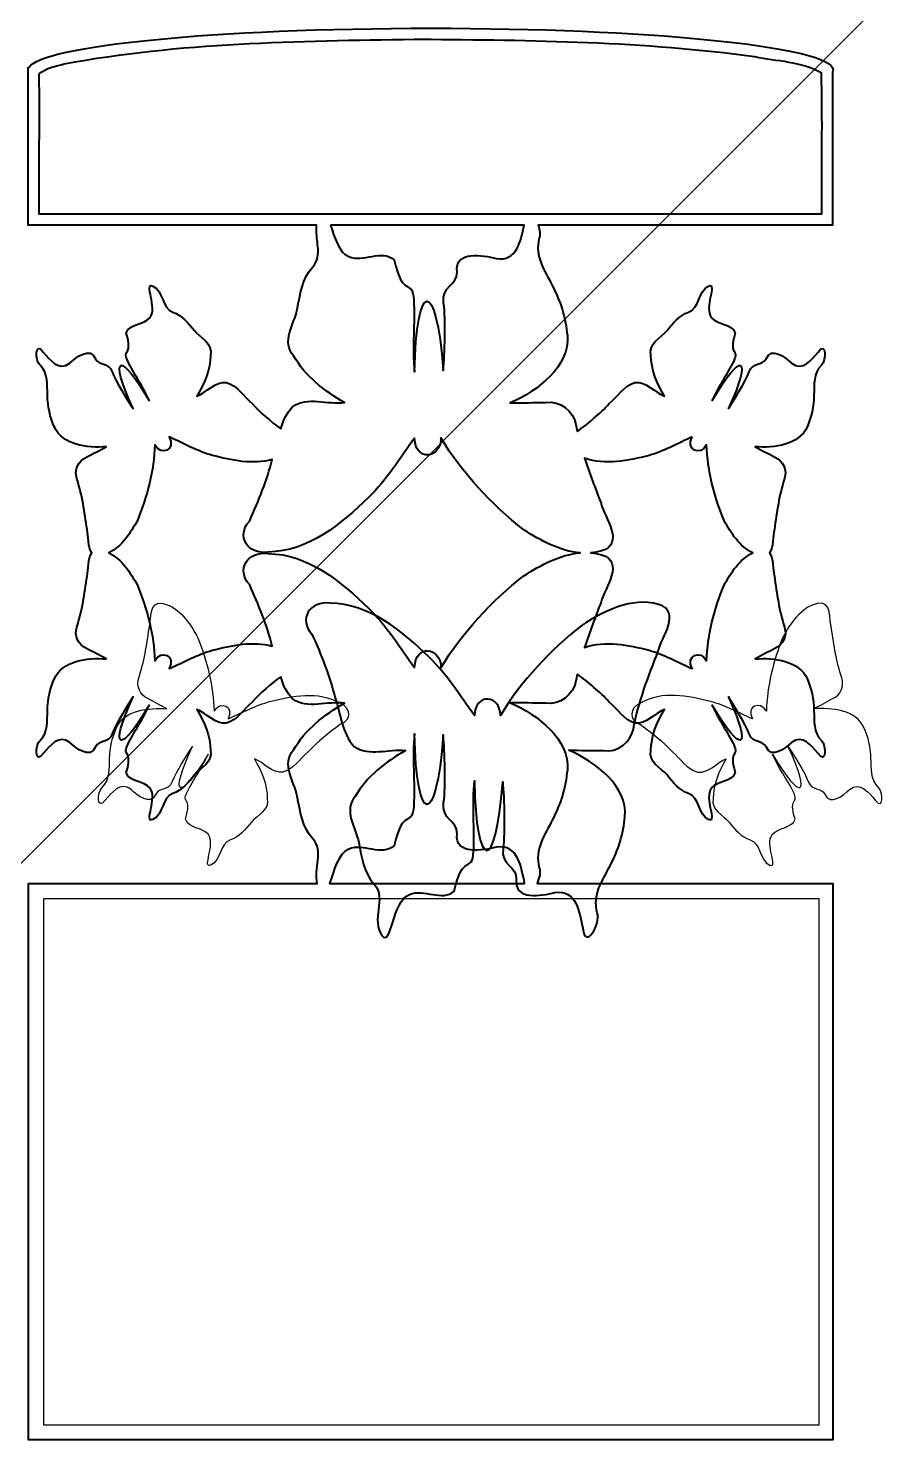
# Model space of a CAD drawing. Header units: centimetres. Extents: x -21456 to 9, y -21474 to 14.
# Drawn here: x -7.75 to 8.72, y -13.59 to 13.59 of the extents above; entities that cross this region are included whole.
import ezdxf

# ---------------------------------------------------------------- set-up
doc = ezdxf.new("R2010")
doc.units = ezdxf.units.CM
doc.header["$MEASUREMENT"] = 0
doc.layers.add('Layer 1', color=7, linetype='Continuous')

msp = doc.modelspace()

# ---------------------------------------------------------------- linework, layer by layer
at = {"layer": 'Layer 1', "color": 125, "lineweight": 25}
msp.add_open_spline([(-8.71175, 14.13857), (-8.71175, 14.13857), (8.72178, 14.13857), (8.72178, 14.13857), (8.72178, 14.13857), (-21456.1726, -21473.70207), (-21456.1726, -21473.70207), (-21456.1726, -21473.70207), (-21456.1726, -21473.70207), (-21456.1726, -21473.70207), (-21456.1726, -21473.70207), (-21456.1726, -21473.70207), (-21456.1726, -21473.70207), (-21456.1726, -21473.70207), (-21456.1726, -21473.70207), (-21456.1726, -21473.70207), (-21456.1726, -21473.70207), (-21456.1726, -21473.70207), (-21456.1726, -21473.70207), (-21456.1726, -21473.70207), (-21456.1726, -21473.70207), (-21456.1726, -21473.70207), (-21456.1726, -21473.70207), (-21456.1726, -21473.70207), (-21456.1726, -21473.70207), (-21456.1726, -21473.70207), (8.72178, -14.17799), (8.72178, -14.17799), (8.72178, -14.17799), (-21456.1726, -21473.70207), (-21456.1726, -21473.70207), (-21456.1726, -21473.70207), (-21456.1726, -21473.70207), (-21456.1726, -21473.70207), (-21456.1726, -21473.70207), (-21456.1726, -21473.70207), (-21456.1726, -21473.70207), (-21456.1726, -21473.70207), (-21456.1726, -21473.70207), (-21456.1726, -21473.70207), (-21456.1726, -21473.70207), (-21456.1726, -21473.70207), (-21456.1726, -21473.70207), (-21456.1726, -21473.70207), (-21456.1726, -21473.70207), (-21456.1726, -21473.70207), (-21456.1726, -21473.70207), (-21456.1726, -21473.70207), (-21456.1726, -21473.70207), (-21456.1726, -21473.70207), (-8.71175, -14.17799), (-8.71175, -14.17799), (-8.71175, -14.17799), (-21456.1726, -21473.70207), (-21456.1726, -21473.70207), (-21456.1726, -21473.70207), (-21456.1726, -21473.70207), (-21456.1726, -21473.70207), (-21456.1726, -21473.70207), (-21456.1726, -21473.70207), (-21456.1726, -21473.70207), (-21456.1726, -21473.70207), (-21456.1726, -21473.70207), (-21456.1726, -21473.70207), (-21456.1726, -21473.70207), (-21456.1726, -21473.70207), (-21456.1726, -21473.70207), (-21456.1726, -21473.70207), (-21456.1726, -21473.70207), (-21456.1726, -21473.70207), (-21456.1726, -21473.70207), (-21456.1726, -21473.70207), (-21456.1726, -21473.70207), (-21456.1726, -21473.70207), (-8.71175, 14.13857), (-8.71175, 14.13857), (-8.71175, 14.13857), (-21456.1726, -21473.70207), (-21456.1726, -21473.70207), (-21456.1726, -21473.70207), (-21456.1726, -21473.70207), (-21456.1726, -21473.70207), (-21456.1726, -21473.70207), (-21456.1726, -21473.70207), (-21456.1726, -21473.70207), (-21456.1726, -21473.70207), (-21456.1726, -21473.70207), (-21456.1726, -21473.70207), (-21456.1726, -21473.70207), (-21456.1726, -21473.70207), (-21456.1726, -21473.70207), (-21456.1726, -21473.70207), (-21456.1726, -21473.70207), (-21456.1726, -21473.70207), (-21456.1726, -21473.70207), (-21456.1726, -21473.70207), (-21456.1726, -21473.70207), (-8.71175, 14.13857), (-8.71175, 14.13857)], degree=3, knots=[0, 0, 0, 0, 0.04, 0.04, 0.04, 0.04, 0.08, 0.08, 0.08, 0.08, 0.12, 0.12, 0.12, 0.12, 0.16, 0.16, 0.16, 0.16, 0.2, 0.2, 0.2, 0.2, 0.24, 0.24, 0.24, 0.24, 0.28, 0.28, 0.28, 0.28, 0.32, 0.32, 0.32, 0.32, 0.36, 0.36, 0.36, 0.36, 0.4, 0.4, 0.4, 0.4, 0.44, 0.44, 0.44, 0.44, 0.48, 0.48, 0.48, 0.48, 0.52, 0.52, 0.52, 0.52, 0.56, 0.56, 0.56, 0.56, 0.6, 0.6, 0.6, 0.6, 0.64, 0.64, 0.64, 0.64, 0.68, 0.68, 0.68, 0.68, 0.72, 0.72, 0.72, 0.72, 0.76, 0.76, 0.76, 0.76, 0.8, 0.8, 0.8, 0.8, 0.84, 0.84, 0.84, 0.84, 0.88, 0.88, 0.88, 0.88, 0.92, 0.92, 0.92, 0.92, 1, 1, 1, 30360.85626254, 30360.85626254, 30360.85626254, 30360.85626254], dxfattribs=at)
at = {"layer": 'Layer 1', "color": 40, "lineweight": 40}
for points, knots in [([(0.00074, 13.59405), (-4.12708, 13.59405), (-7.50382, 13.25899), (-7.73171, 12.83668), (-7.73171, 12.83668), (-7.73171, 12.83668), (-7.74577, 12.83668), (-7.74577, 12.83668), (-7.74577, 12.83668), (-7.74577, 12.83668), (-7.74577, 9.79893), (-7.74577, 9.79893), (-7.74577, 9.79893), (-7.74577, 9.79893), (-2.19531, 9.79893), (-2.19531, 9.79893), (-2.19531, 9.79893), (-2.23254, 9.52855), (-2.06728, 9.22442), (-2.26807, 8.99608), (-2.26807, 8.99608), (-2.47143, 8.77693), (-2.51661, 8.46073), (-2.56821, 8.17918), (-2.56821, 8.17918), (-2.62738, 7.89016), (-2.87852, 7.55356), (-2.63766, 7.2829), (-2.63766, 7.2829), (-2.41483, 6.89154), (-2.04427, 6.60612), (-1.65705, 6.38414), (-1.65705, 6.38414), (-1.98612, 6.34067), (-2.36859, 6.51164), (-2.65833, 6.30394), (-2.65833, 6.30394), (-2.7762, 6.18307), (-2.83938, 6.03338), (-2.88653, 5.87647), (-2.88653, 5.87647), (-3.07982, 6.02541), (-3.27168, 6.18277), (-3.43637, 6.36347), (-3.43637, 6.36347), (-3.59499, 6.4997), (-3.71517, 6.70473), (-3.92833, 6.76861), (-3.92833, 6.76861), (-4.15024, 6.79427), (-4.30781, 6.58443), (-4.50132, 6.50816), (-4.50132, 6.50816), (-4.35669, 6.74755), (-4.24061, 7.01641), (-4.23756, 7.2986), (-4.23756, 7.2986), (-4.18793, 7.52014), (-4.42812, 7.62872), (-4.54845, 7.76906), (-4.54845, 7.76906), (-4.66236, 7.90762), (-4.78296, 8.06638), (-4.96104, 8.12459), (-4.96104, 8.12459), (-5.18659, 8.20505), (-5.13275, 8.52732), (-5.34965, 8.62813), (-5.34965, 8.62813), (-5.5248, 8.70288), (-5.25314, 8.20253), (-5.40091, 8.02372), (-5.40091, 8.02372), (-5.51926, 7.87138), (-5.79366, 7.91352), (-5.86062, 7.72358), (-5.86062, 7.72358), (-5.71928, 7.25898), (-5.95055, 7.4318), (-5.83168, 7.18449), (-5.83168, 7.18449), (-5.7135, 6.93862), (-5.53142, 6.69007), (-5.41992, 6.42299), (-5.41992, 6.42299), (-5.97047, 7.37978), (-6.21055, 7.31298), (-5.72915, 6.26672), (-5.72915, 6.26672), (-5.84296, 6.4357), (-6.0559, 6.78942), (-6.12933, 6.97696), (-6.12933, 6.97696), (-6.20682, 7.17485), (-6.37108, 7.07777), (-6.45344, 7.22831), (-6.45344, 7.22831), (-6.5555, 7.4736), (-6.82277, 7.25393), (-6.9454, 7.14067), (-6.9454, 7.14067), (-7.1558, 6.97118), (-7.33098, 7.21418), (-7.45638, 7.35647), (-7.45638, 7.35647), (-7.61716, 7.58846), (-7.62491, 7.19314), (-7.51922, 7.10594), (-7.51922, 7.10594), (-7.35644, 6.93877), (-7.38605, 6.73068), (-7.37618, 6.52634), (-7.37618, 6.52634), (-7.37179, 6.30664), (-7.32835, 6.10385), (-7.24306, 5.91036), (-7.24306, 5.91036), (-7.09313, 5.57023), (-6.6101, 5.5026), (-6.24674, 5.53333), (-6.24674, 5.53333), (-6.373, 5.46545), (-6.49917, 5.39781), (-6.62542, 5.32993), (-6.62542, 5.32993), (-6.78408, 5.27287), (-6.86247, 5.08017), (-6.81311, 4.92396), (-6.81311, 4.92396), (-6.70607, 4.60526), (-6.66257, 4.27172), (-6.61384, 3.94004), (-6.61384, 3.94004), (-6.58084, 3.81817), (-6.60384, 3.59433), (-6.52289, 3.48942), (-6.52289, 3.48942), (-6.60336, 3.38428), (-6.5809, 3.16129), (-6.61384, 3.03963), (-6.61384, 3.03963), (-6.66257, 2.70795), (-6.70607, 2.37441), (-6.81311, 2.05571), (-6.81311, 2.05571), (-6.86247, 1.8995), (-6.78408, 1.7068), (-6.62542, 1.64974), (-6.62542, 1.64974), (-6.49916, 1.58186), (-6.37299, 1.51422), (-6.24674, 1.44634), (-6.24674, 1.44634), (-6.6101, 1.47707), (-7.09314, 1.40944), (-7.24306, 1.06931), (-7.24306, 1.06931), (-7.32835, 0.87582), (-7.37179, 0.67303), (-7.37618, 0.45333), (-7.37618, 0.45333), (-7.38605, 0.24898), (-7.35644, 0.0409), (-7.51922, -0.12627), (-7.51922, -0.12627), (-7.62491, -0.21347), (-7.61716, -0.60879), (-7.45638, -0.3768), (-7.45638, -0.3768), (-7.33098, -0.23451), (-7.15581, 0.00849), (-6.9454, -0.161), (-6.9454, -0.161), (-6.82277, -0.27427), (-6.5555, -0.49394), (-6.45344, -0.24864), (-6.45344, -0.24864), (-6.37108, -0.0981), (-6.20682, -0.19518), (-6.12933, 0.00271), (-6.12933, 0.00271), (-6.05589, 0.19025), (-5.84296, 0.54397), (-5.72915, 0.71295), (-5.72915, 0.71295), (-6.21055, -0.33331), (-5.97047, -0.40011), (-5.41992, 0.55668), (-5.41992, 0.55668), (-5.53142, 0.2896), (-5.7135, 0.04104), (-5.83168, -0.20482), (-5.83168, -0.20482), (-5.95055, -0.45213), (-5.71928, -0.27931), (-5.86062, -0.74391), (-5.86062, -0.74391), (-5.79366, -0.93384), (-5.51925, -0.8917), (-5.40091, -1.04405), (-5.40091, -1.04405), (-5.25314, -1.22286), (-5.5248, -1.7232), (-5.34965, -1.64846), (-5.34965, -1.64846), (-5.13276, -1.54765), (-5.18659, -1.22539), (-4.96104, -1.14492), (-4.96104, -1.14492), (-4.78297, -1.08671), (-4.66236, -0.92794), (-4.54845, -0.78939), (-4.54845, -0.78939), (-4.42813, -0.64905), (-4.18793, -0.54047), (-4.23756, -0.31893), (-4.23756, -0.31893), (-4.24061, -0.03674), (-4.35669, 0.23212), (-4.50132, 0.47151), (-4.50132, 0.47151), (-4.30781, 0.39524), (-4.15024, 0.1854), (-3.92833, 0.21106), (-3.92833, 0.21106), (-3.71517, 0.27494), (-3.59499, 0.47997), (-3.43637, 0.6162), (-3.43637, 0.6162), (-3.27168, 0.7969), (-3.07982, 0.95426), (-2.88653, 1.1032), (-2.88653, 1.1032), (-2.83938, 0.94629), (-2.7762, 0.79661), (-2.65833, 0.67573), (-2.65833, 0.67573), (-2.36858, 0.46803), (-1.98612, 0.639), (-1.65705, 0.59553), (-1.65705, 0.59553), (-2.04427, 0.37355), (-2.41483, 0.08813), (-2.63766, -0.30323), (-2.63766, -0.30323), (-2.87851, -0.57388), (-2.62738, -0.91049), (-2.56821, -1.19951), (-2.56821, -1.19951), (-2.51661, -1.48106), (-2.47144, -1.79726), (-2.26807, -2.01641), (-2.26807, -2.01641), (-2.0528, -2.26119), (-2.25807, -2.59398), (-2.18373, -2.87796), (-2.18373, -2.87796), (-2.18373, -2.87796), (-7.73915, -2.87796), (-7.73915, -2.87796), (-7.73915, -2.87796), (-7.73915, -2.87796), (-7.73915, -13.59359), (-7.73915, -13.59359), (-7.73915, -13.59359), (-7.73915, -13.59359), (7.73898, -13.59359), (7.73898, -13.59359), (7.73898, -13.59359), (7.73898, -13.59359), (7.73898, -2.87796), (7.73898, -2.87796), (7.73898, -2.87796), (7.73898, -2.87796), (2.04796, -2.87796), (2.04796, -2.87796), (2.04796, -2.87796), (2.09417, -2.776), (2.12003, -2.65149), (2.09013, -2.57534), (2.09013, -2.57534), (1.9925, -2.21601), (2.19532, -1.9495), (2.33983, -1.65674), (2.33983, -1.65674), (2.50388, -1.34681), (2.59916, -1.03035), (2.63005, -0.69432), (2.63005, -0.69432), (2.68433, -0.10362), (2.06364, 0.36439), (1.53285, 0.60297), (1.53285, 0.60297), (1.76159, 0.59988), (1.99037, 0.59696), (2.21911, 0.59387), (2.21911, 0.59387), (2.48468, 0.55059), (2.74245, 0.75936), (2.79458, 1.01555), (2.79458, 1.01555), (2.80313, 1.06179), (2.81267, 1.1078), (2.82269, 1.15363), (2.82269, 1.15363), (3.03777, 0.99005), (3.2531, 0.81709), (3.43619, 0.6162), (3.43619, 0.6162), (3.59481, 0.47997), (3.71582, 0.27494), (3.92898, 0.21106), (3.92898, 0.21106), (4.15089, 0.1854), (4.30846, 0.39524), (4.50197, 0.47151), (4.50197, 0.47151), (4.35734, 0.23212), (4.24126, -0.03674), (4.23821, -0.31893), (4.23821, -0.31893), (4.18858, -0.54047), (4.42877, -0.64905), (4.5491, -0.78939), (4.5491, -0.78939), (4.66301, -0.92795), (4.78361, -1.08671), (4.96168, -1.14492), (4.96168, -1.14492), (5.18723, -1.22538), (5.13257, -1.54765), (5.34946, -1.64846), (5.34946, -1.64846), (5.52461, -1.72321), (5.25378, -1.22286), (5.40155, -1.04405), (5.40155, -1.04405), (5.5199, -0.89171), (5.7943, -0.93385), (5.86126, -0.74391), (5.86126, -0.74391), (5.71992, -0.27931), (5.95119, -0.45213), (5.83232, -0.20482), (5.83232, -0.20482), (5.71414, 0.04105), (5.53206, 0.2896), (5.42056, 0.55668), (5.42056, 0.55668), (5.97111, -0.40011), (6.21119, -0.33331), (5.72979, 0.71295), (5.72979, 0.71295), (5.8436, 0.54397), (6.05571, 0.19025), (6.12915, 0.00271), (6.12915, 0.00271), (6.20664, -0.19518), (6.37173, -0.0981), (6.45409, -0.24864), (6.45409, -0.24864), (6.55615, -0.49393), (6.82259, -0.27426), (6.94522, -0.161), (6.94522, -0.161), (7.15563, 0.00849), (7.3308, -0.23451), (7.4562, -0.3768), (7.4562, -0.3768), (7.61698, -0.60879), (7.62473, -0.21347), (7.51904, -0.12627), (7.51904, -0.12627), (7.35626, 0.0409), (7.3867, 0.24899), (7.37683, 0.45333), (7.37683, 0.45333), (7.37244, 0.67303), (7.329, 0.87582), (7.24371, 1.06931), (7.24371, 1.06931), (7.09379, 1.40944), (6.61075, 1.47707), (6.24739, 1.44634), (6.24739, 1.44634), (6.37365, 1.51422), (6.49982, 1.58186), (6.62607, 1.64974), (6.62607, 1.64974), (6.78473, 1.7068), (6.86229, 1.8995), (6.81293, 2.05571), (6.81293, 2.05571), (6.70589, 2.37441), (6.66322, 2.70795), (6.61449, 3.03963), (6.61449, 3.03963), (6.58159, 3.16113), (6.60451, 3.38411), (6.52437, 3.48942), (6.52437, 3.48942), (6.60497, 3.59452), (6.58154, 3.81834), (6.61449, 3.94004), (6.61449, 3.94004), (6.66322, 4.27172), (6.70589, 4.60526), (6.81293, 4.92396), (6.81293, 4.92396), (6.86229, 5.08017), (6.78473, 5.27287), (6.62607, 5.32993), (6.62607, 5.32993), (6.49981, 5.39781), (6.37364, 5.46545), (6.24739, 5.53333), (6.24739, 5.53333), (6.61075, 5.5026), (7.09379, 5.57023), (7.24371, 5.91036), (7.24371, 5.91036), (7.329, 6.10385), (7.37244, 6.30664), (7.37683, 6.52634), (7.37683, 6.52634), (7.3867, 6.73069), (7.35626, 6.93877), (7.51904, 7.10594), (7.51904, 7.10594), (7.62473, 7.19314), (7.61698, 7.58846), (7.4562, 7.35647), (7.4562, 7.35647), (7.3308, 7.21418), (7.15563, 6.97118), (6.94522, 7.14067), (6.94522, 7.14067), (6.82259, 7.25394), (6.55614, 7.47361), (6.45409, 7.22831), (6.45409, 7.22831), (6.37173, 7.07777), (6.20664, 7.17485), (6.12915, 6.97696), (6.12915, 6.97696), (6.05571, 6.78942), (5.8436, 6.4357), (5.72979, 6.26672), (5.72979, 6.26672), (6.21119, 7.31298), (5.97111, 7.37978), (5.42056, 6.42299), (5.42056, 6.42299), (5.53206, 6.69007), (5.71414, 6.93863), (5.83232, 7.18449), (5.83232, 7.18449), (5.95119, 7.4318), (5.71992, 7.25898), (5.86126, 7.72358), (5.86126, 7.72358), (5.7943, 7.91351), (5.51989, 7.87137), (5.40155, 8.02372), (5.40155, 8.02372), (5.25378, 8.20253), (5.52461, 8.70287), (5.34946, 8.62813), (5.34946, 8.62813), (5.13257, 8.52732), (5.18723, 8.20506), (4.96168, 8.12459), (4.96168, 8.12459), (4.78361, 8.06638), (4.663, 7.90761), (4.5491, 7.76906), (4.5491, 7.76906), (4.42877, 7.62872), (4.18858, 7.52014), (4.23821, 7.2986), (4.23821, 7.2986), (4.24126, 7.01641), (4.35734, 6.74755), (4.50197, 6.50816), (4.50197, 6.50816), (4.30846, 6.58443), (4.1509, 6.79427), (3.92898, 6.76861), (3.92898, 6.76861), (3.71582, 6.70473), (3.59481, 6.4997), (3.43619, 6.36347), (3.43619, 6.36347), (3.2531, 6.16258), (3.03777, 5.98961), (2.82269, 5.82604), (2.82269, 5.82604), (2.81266, 5.87186), (2.80313, 5.91787), (2.79458, 5.96412), (2.79458, 5.96412), (2.74245, 6.22031), (2.48468, 6.42908), (2.21911, 6.3858), (2.21911, 6.3858), (1.99037, 6.38271), (1.76159, 6.37979), (1.53285, 6.3767), (1.53285, 6.3767), (2.06363, 6.61528), (2.68433, 7.08329), (2.63005, 7.67399), (2.63005, 7.67399), (2.59917, 8.01002), (2.50388, 8.32648), (2.33983, 8.63641), (2.33983, 8.63641), (2.19531, 8.92917), (1.9925, 9.19568), (2.09013, 9.55501), (2.09013, 9.55501), (2.11457, 9.61725), (2.1018, 9.7109), (2.07111, 9.79892), (2.07111, 9.79892), (2.07111, 9.79892), (7.73485, 9.79892), (7.73485, 9.79892), (7.73485, 9.79892), (7.73485, 9.79892), (7.73485, 12.7482), (7.73485, 12.7482), (7.73485, 12.7482), (7.74206, 12.7624), (7.7456, 12.77681), (7.7456, 12.79119), (7.7456, 12.79119), (7.7456, 12.80559), (7.74208, 12.81997), (7.73485, 12.83418), (7.73485, 12.83418), (7.73485, 12.83418), (7.73485, 12.83666), (7.73485, 12.83666), (7.73485, 12.83666), (7.73485, 12.83666), (7.7332, 12.83666), (7.7332, 12.83666), (7.7332, 12.83666), (7.50531, 13.25897), (4.12857, 13.59403), (0.00075, 13.59403), (0.00075, 13.59403), (0.00075, 13.59403), (0.00074, 13.59405), (0.00074, 13.59405)], [0, 0, 0, 0, 0.00714286, 0.00714286, 0.00714286, 0.00714286, 0.01428571, 0.01428571, 0.01428571, 0.01428571, 0.02142857, 0.02142857, 0.02142857, 0.02142857, 0.02857143, 0.02857143, 0.02857143, 0.02857143, 0.03571429, 0.03571429, 0.03571429, 0.03571429, 0.04285714, 0.04285714, 0.04285714, 0.04285714, 0.05, 0.05, 0.05, 0.05, 0.05714286, 0.05714286, 0.05714286, 0.05714286, 0.06428571, 0.06428571, 0.06428571, 0.06428571, 0.07142857, 0.07142857, 0.07142857, 0.07142857, 0.07857143, 0.07857143, 0.07857143, 0.07857143, 0.08571429, 0.08571429, 0.08571429, 0.08571429, 0.09285714, 0.09285714, 0.09285714, 0.09285714, 0.1, 0.1, 0.1, 0.1, 0.10714286, 0.10714286, 0.10714286, 0.10714286, 0.11428571, 0.11428571, 0.11428571, 0.11428571, 0.12142857, 0.12142857, 0.12142857, 0.12142857, 0.12857143, 0.12857143, 0.12857143, 0.12857143, 0.13571429, 0.13571429, 0.13571429, 0.13571429, 0.14285714, 0.14285714, 0.14285714, 0.14285714, 0.15, 0.15, 0.15, 0.15, 0.15714286, 0.15714286, 0.15714286, 0.15714286, 0.16428571, 0.16428571, 0.16428571, 0.16428571, 0.17142857, 0.17142857, 0.17142857, 0.17142857, 0.17857143, 0.17857143, 0.17857143, 0.17857143, 0.18571429, 0.18571429, 0.18571429, 0.18571429, 0.19285714, 0.19285714, 0.19285714, 0.19285714, 0.2, 0.2, 0.2, 0.2, 0.20714286, 0.20714286, 0.20714286, 0.20714286, 0.21428571, 0.21428571, 0.21428571, 0.21428571, 0.22142857, 0.22142857, 0.22142857, 0.22142857, 0.22857143, 0.22857143, 0.22857143, 0.22857143, 0.23571429, 0.23571429, 0.23571429, 0.23571429, 0.24285714, 0.24285714, 0.24285714, 0.24285714, 0.25, 0.25, 0.25, 0.25, 0.25714286, 0.25714286, 0.25714286, 0.25714286, 0.26428571, 0.26428571, 0.26428571, 0.26428571, 0.27142857, 0.27142857, 0.27142857, 0.27142857, 0.27857143, 0.27857143, 0.27857143, 0.27857143, 0.28571429, 0.28571429, 0.28571429, 0.28571429, 0.29285714, 0.29285714, 0.29285714, 0.29285714, 0.3, 0.3, 0.3, 0.3, 0.30714286, 0.30714286, 0.30714286, 0.30714286, 0.31428571, 0.31428571, 0.31428571, 0.31428571, 0.32142857, 0.32142857, 0.32142857, 0.32142857, 0.32857143, 0.32857143, 0.32857143, 0.32857143, 0.33571429, 0.33571429, 0.33571429, 0.33571429, 0.34285714, 0.34285714, 0.34285714, 0.34285714, 0.35, 0.35, 0.35, 0.35, 0.35714286, 0.35714286, 0.35714286, 0.35714286, 0.36428571, 0.36428571, 0.36428571, 0.36428571, 0.37142857, 0.37142857, 0.37142857, 0.37142857, 0.37857143, 0.37857143, 0.37857143, 0.37857143, 0.38571429, 0.38571429, 0.38571429, 0.38571429, 0.39285714, 0.39285714, 0.39285714, 0.39285714, 0.4, 0.4, 0.4, 0.4, 0.40714286, 0.40714286, 0.40714286, 0.40714286, 0.41428571, 0.41428571, 0.41428571, 0.41428571, 0.42142857, 0.42142857, 0.42142857, 0.42142857, 0.42857143, 0.42857143, 0.42857143, 0.42857143, 0.43571429, 0.43571429, 0.43571429, 0.43571429, 0.44285714, 0.44285714, 0.44285714, 0.44285714, 0.45, 0.45, 0.45, 0.45, 0.45714286, 0.45714286, 0.45714286, 0.45714286, 0.46428571, 0.46428571, 0.46428571, 0.46428571, 0.47142857, 0.47142857, 0.47142857, 0.47142857, 0.47857143, 0.47857143, 0.47857143, 0.47857143, 0.48571429, 0.48571429, 0.48571429, 0.48571429, 0.49285714, 0.49285714, 0.49285714, 0.49285714, 0.5, 0.5, 0.5, 0.5, 0.50714286, 0.50714286, 0.50714286, 0.50714286, 0.51428571, 0.51428571, 0.51428571, 0.51428571, 0.52142857, 0.52142857, 0.52142857, 0.52142857, 0.52857143, 0.52857143, 0.52857143, 0.52857143, 0.53571429, 0.53571429, 0.53571429, 0.53571429, 0.54285714, 0.54285714, 0.54285714, 0.54285714, 0.55, 0.55, 0.55, 0.55, 0.55714286, 0.55714286, 0.55714286, 0.55714286, 0.56428571, 0.56428571, 0.56428571, 0.56428571, 0.57142857, 0.57142857, 0.57142857, 0.57142857, 0.57857143, 0.57857143, 0.57857143, 0.57857143, 0.58571429, 0.58571429, 0.58571429, 0.58571429, 0.59285714, 0.59285714, 0.59285714, 0.59285714, 0.6, 0.6, 0.6, 0.6, 0.60714286, 0.60714286, 0.60714286, 0.60714286, 0.61428571, 0.61428571, 0.61428571, 0.61428571, 0.62142857, 0.62142857, 0.62142857, 0.62142857, 0.62857143, 0.62857143, 0.62857143, 0.62857143, 0.63571429, 0.63571429, 0.63571429, 0.63571429, 0.64285714, 0.64285714, 0.64285714, 0.64285714, 0.65, 0.65, 0.65, 0.65, 0.65714286, 0.65714286, 0.65714286, 0.65714286, 0.66428571, 0.66428571, 0.66428571, 0.66428571, 0.67142857, 0.67142857, 0.67142857, 0.67142857, 0.67857143, 0.67857143, 0.67857143, 0.67857143, 0.68571429, 0.68571429, 0.68571429, 0.68571429, 0.69285714, 0.69285714, 0.69285714, 0.69285714, 0.7, 0.7, 0.7, 0.7, 0.70714286, 0.70714286, 0.70714286, 0.70714286, 0.71428571, 0.71428571, 0.71428571, 0.71428571, 0.72142857, 0.72142857, 0.72142857, 0.72142857, 0.72857143, 0.72857143, 0.72857143, 0.72857143, 0.73571429, 0.73571429, 0.73571429, 0.73571429, 0.74285714, 0.74285714, 0.74285714, 0.74285714, 0.75, 0.75, 0.75, 0.75, 0.75714286, 0.75714286, 0.75714286, 0.75714286, 0.76428571, 0.76428571, 0.76428571, 0.76428571, 0.77142857, 0.77142857, 0.77142857, 0.77142857, 0.77857143, 0.77857143, 0.77857143, 0.77857143, 0.78571429, 0.78571429, 0.78571429, 0.78571429, 0.79285714, 0.79285714, 0.79285714, 0.79285714, 0.8, 0.8, 0.8, 0.8, 0.80714286, 0.80714286, 0.80714286, 0.80714286, 0.81428571, 0.81428571, 0.81428571, 0.81428571, 0.82142857, 0.82142857, 0.82142857, 0.82142857, 0.82857143, 0.82857143, 0.82857143, 0.82857143, 0.83571429, 0.83571429, 0.83571429, 0.83571429, 0.84285714, 0.84285714, 0.84285714, 0.84285714, 0.85, 0.85, 0.85, 0.85, 0.85714286, 0.85714286, 0.85714286, 0.85714286, 0.86428571, 0.86428571, 0.86428571, 0.86428571, 0.87142857, 0.87142857, 0.87142857, 0.87142857, 0.87857143, 0.87857143, 0.87857143, 0.87857143, 0.88571429, 0.88571429, 0.88571429, 0.88571429, 0.89285714, 0.89285714, 0.89285714, 0.89285714, 0.9, 0.9, 0.9, 0.9, 0.90714286, 0.90714286, 0.90714286, 0.90714286, 0.91428571, 0.91428571, 0.91428571, 0.91428571, 0.92142857, 0.92142857, 0.92142857, 0.92142857, 0.92857143, 0.92857143, 0.92857143, 0.92857143, 0.93571429, 0.93571429, 0.93571429, 0.93571429, 0.94285714, 0.94285714, 0.94285714, 0.94285714, 0.95, 0.95, 0.95, 0.95, 0.95714286, 0.95714286, 0.95714286, 0.95714286, 0.96428571, 0.96428571, 0.96428571, 0.96428571, 0.97142857, 0.97142857, 0.97142857, 0.97142857, 0.97857143, 0.97857143, 0.97857143, 0.97857143, 0.98571429, 0.98571429, 0.98571429, 0.98571429, 1, 1, 1, 1]), ([(-1.92575, 9.79893), (-1.92575, 9.79893), (1.79661, 9.79893), (1.79661, 9.79893), (1.79661, 9.79893), (1.73546, 9.50336), (1.66174, 9.09073), (1.26248, 9.1598), (1.26248, 9.1598), (1.00365, 9.22285), (0.46081, 9.3223), (0.50842, 8.901), (0.50842, 8.901), (0.51011, 8.62716), (0.20445, 8.63603), (0.24962, 8.2999), (0.24962, 8.2999), (0.29243, 7.98136), (0.27091, 7.3224), (0.24301, 6.99848), (0.24301, 6.99848), (0.10425, 8.83115), (-0.28229, 8.73839), (-0.30931, 6.97698), (-0.30931, 6.97698), (-0.36063, 7.43598), (-0.29946, 7.92402), (-0.32502, 8.3586), (-0.32502, 8.3586), (-0.35073, 8.79573), (-0.53938, 8.3748), (-0.70205, 9.13251), (-0.70205, 9.13251), (-0.9426, 9.34564), (-1.29371, 9.07529), (-1.57683, 9.19618), (-1.57683, 9.19618), (-1.76621, 9.27037), (-1.85397, 9.57684), (-1.92575, 9.79893)], [0, 0, 0, 0, 0.09090909, 0.09090909, 0.09090909, 0.09090909, 0.18181818, 0.18181818, 0.18181818, 0.18181818, 0.27272727, 0.27272727, 0.27272727, 0.27272727, 0.36363636, 0.36363636, 0.36363636, 0.36363636, 0.45454545, 0.45454545, 0.45454545, 0.45454545, 0.54545455, 0.54545455, 0.54545455, 0.54545455, 0.63636364, 0.63636364, 0.63636364, 0.63636364, 0.72727273, 0.72727273, 0.72727273, 0.72727273, 0.81818182, 0.81818182, 0.81818182, 0.81818182, 1, 1, 1, 1]), ([(-5.03047, 5.72104), (-4.76968, 5.60093), (-4.48101, 5.44226), (-4.20199, 5.36716), (-4.20199, 5.36716), (-3.83442, 5.27035), (-3.42247, 5.18363), (-3.04857, 5.28696), (-3.04857, 5.28696), (-3.15211, 4.88057), (-3.31571, 4.48723), (-3.48348, 4.10626), (-3.48348, 4.10626), (-3.76016, 3.81793), (-3.51492, 3.4474), (-3.13456, 3.50516), (-3.13456, 3.50516), (-2.35465, 3.51198), (-1.72238, 4.05208), (-1.19153, 4.56101), (-1.19153, 4.56101), (-0.86041, 4.88192), (-0.58014, 5.32665), (-0.30931, 5.69624), (-0.30931, 5.69624), (-0.29598, 5.24835), (0.19872, 5.29204), (0.19753, 5.70203), (0.19753, 5.70203), (0.60881, 5.01895), (1.16901, 4.42805), (1.79247, 3.93015), (1.79247, 3.93015), (2.11928, 3.7274), (2.48965, 3.52154), (2.87726, 3.48945), (2.87726, 3.48945), (2.48967, 3.45734), (2.11926, 3.25232), (1.79247, 3.04958), (1.79247, 3.04958), (1.16901, 2.55168), (0.60881, 1.96078), (0.19753, 1.2777), (0.19753, 1.2777), (0.19872, 1.68769), (-0.29599, 1.73137), (-0.30931, 1.28349), (-0.30931, 1.28349), (-0.58014, 1.65308), (-0.86041, 2.09781), (-1.19153, 2.41872), (-1.19153, 2.41872), (-1.72238, 2.92766), (-2.35465, 3.46775), (-3.13456, 3.47457), (-3.13456, 3.47457), (-3.51492, 3.53233), (-3.76016, 3.16179), (-3.48348, 2.87347), (-3.48348, 2.87347), (-3.31571, 2.4925), (-3.15211, 2.09915), (-3.04857, 1.69277), (-3.04857, 1.69277), (-3.42247, 1.7961), (-3.83442, 1.70938), (-4.20199, 1.61257), (-4.20199, 1.61257), (-4.48101, 1.53747), (-4.76967, 1.3788), (-5.03047, 1.25869), (-5.03047, 1.25869), (-4.90154, 1.50812), (-5.18588, 1.63498), (-5.30994, 1.41), (-5.30994, 1.41), (-5.32751, 1.90933), (-5.45467, 2.4028), (-5.6448, 2.86521), (-5.6448, 2.86521), (-5.77926, 3.10633), (-5.94409, 3.3667), (-6.19795, 3.48946), (-6.19795, 3.48946), (-5.94392, 3.61216), (-5.77932, 3.87332), (-5.6448, 4.11454), (-5.6448, 4.11454), (-5.45467, 4.57695), (-5.3275, 5.07042), (-5.30994, 5.56975), (-5.30994, 5.56975), (-5.18589, 5.34477), (-4.90155, 5.47162), (-5.03047, 5.72106), (-5.03047, 5.72106), (-5.03047, 5.72106), (-5.03047, 5.72104), (-5.03047, 5.72104)], [0, 0, 0, 0, 0.03846154, 0.03846154, 0.03846154, 0.03846154, 0.07692308, 0.07692308, 0.07692308, 0.07692308, 0.11538462, 0.11538462, 0.11538462, 0.11538462, 0.15384615, 0.15384615, 0.15384615, 0.15384615, 0.19230769, 0.19230769, 0.19230769, 0.19230769, 0.23076923, 0.23076923, 0.23076923, 0.23076923, 0.26923077, 0.26923077, 0.26923077, 0.26923077, 0.30769231, 0.30769231, 0.30769231, 0.30769231, 0.34615385, 0.34615385, 0.34615385, 0.34615385, 0.38461538, 0.38461538, 0.38461538, 0.38461538, 0.42307692, 0.42307692, 0.42307692, 0.42307692, 0.46153846, 0.46153846, 0.46153846, 0.46153846, 0.5, 0.5, 0.5, 0.5, 0.53846154, 0.53846154, 0.53846154, 0.53846154, 0.57692308, 0.57692308, 0.57692308, 0.57692308, 0.61538462, 0.61538462, 0.61538462, 0.61538462, 0.65384615, 0.65384615, 0.65384615, 0.65384615, 0.69230769, 0.69230769, 0.69230769, 0.69230769, 0.73076923, 0.73076923, 0.73076923, 0.73076923, 0.76923077, 0.76923077, 0.76923077, 0.76923077, 0.80769231, 0.80769231, 0.80769231, 0.80769231, 0.84615385, 0.84615385, 0.84615385, 0.84615385, 0.88461538, 0.88461538, 0.88461538, 0.88461538, 0.92307692, 0.92307692, 0.92307692, 0.92307692, 1, 1, 1, 1]), ([(5.03113, 5.72104), (4.9022, 5.47161), (5.18654, 5.34475), (5.3106, 5.56973), (5.3106, 5.56973), (5.32817, 5.0704), (5.45533, 4.57693), (5.64546, 4.11452), (5.64546, 4.11452), (5.77998, 3.8733), (5.94457, 3.61214), (6.1986, 3.48944), (6.1986, 3.48944), (5.94475, 3.36668), (5.77992, 3.10631), (5.64546, 2.86519), (5.64546, 2.86519), (5.45533, 2.40278), (5.32816, 1.90931), (5.3106, 1.40998), (5.3106, 1.40998), (5.18655, 1.63496), (4.90221, 1.50811), (5.03113, 1.25867), (5.03113, 1.25867), (4.77034, 1.37878), (4.48167, 1.53745), (4.20265, 1.61255), (4.20265, 1.61255), (3.80645, 1.7169), (3.35855, 1.81007), (2.96242, 1.66547), (2.96242, 1.66547), (3.05701, 1.96129), (3.17009, 2.25176), (3.27992, 2.54273), (3.27992, 2.54273), (3.34963, 2.82467), (3.74542, 3.31222), (3.28653, 3.45306), (3.28653, 3.45306), (3.2178, 3.47206), (3.14957, 3.48361), (3.08148, 3.48944), (3.08148, 3.48944), (3.14959, 3.49527), (3.21779, 3.50764), (3.28653, 3.52665), (3.28653, 3.52665), (3.74542, 3.66749), (3.34963, 4.15504), (3.27992, 4.43698), (3.27992, 4.43698), (3.17009, 4.72795), (3.05701, 5.01842), (2.96242, 5.31424), (2.96242, 5.31424), (3.35856, 5.16963), (3.80646, 5.26281), (4.20265, 5.36716), (4.20265, 5.36716), (4.48167, 5.44226), (4.77033, 5.60093), (5.03113, 5.72104)], [0, 0, 0, 0, 0.05882353, 0.05882353, 0.05882353, 0.05882353, 0.11764706, 0.11764706, 0.11764706, 0.11764706, 0.17647059, 0.17647059, 0.17647059, 0.17647059, 0.23529412, 0.23529412, 0.23529412, 0.23529412, 0.29411765, 0.29411765, 0.29411765, 0.29411765, 0.35294118, 0.35294118, 0.35294118, 0.35294118, 0.41176471, 0.41176471, 0.41176471, 0.41176471, 0.47058824, 0.47058824, 0.47058824, 0.47058824, 0.52941176, 0.52941176, 0.52941176, 0.52941176, 0.58823529, 0.58823529, 0.58823529, 0.58823529, 0.64705882, 0.64705882, 0.64705882, 0.64705882, 0.70588235, 0.70588235, 0.70588235, 0.70588235, 0.76470588, 0.76470588, 0.76470588, 0.76470588, 0.82352941, 0.82352941, 0.82352941, 0.82352941, 0.88235294, 0.88235294, 0.88235294, 0.88235294, 1, 1, 1, 1]), ([(-0.30932, 0.00273), (-0.2823, -1.75868), (0.10423, -1.85143), (0.243, -0.01877), (0.243, -0.01877), (0.2709, -0.34269), (0.29242, -1.00165), (0.24961, -1.32019), (0.24961, -1.32019), (0.20444, -1.65632), (0.5101, -1.64745), (0.50841, -1.92129), (0.50841, -1.92129), (0.4608, -2.34258), (1.00364, -2.24313), (1.26247, -2.18009), (1.26247, -2.18009), (1.68732, -2.10659), (1.74343, -2.58062), (1.80817, -2.87627), (1.80817, -2.87627), (1.80817, -2.87684), (1.80817, -2.87735), (1.80817, -2.87792), (1.80817, -2.87792), (1.80817, -2.87792), (-1.94478, -2.87792), (-1.94478, -2.87792), (-1.94478, -2.87792), (-1.86896, -2.65529), (-1.78339, -2.29737), (-1.57684, -2.21646), (-1.57684, -2.21646), (-1.29372, -2.09557), (-0.94261, -2.36593), (-0.70206, -2.15279), (-0.70206, -2.15279), (-0.53939, -1.39508), (-0.35074, -1.81601), (-0.32503, -1.37888), (-0.32503, -1.37888), (-0.29947, -0.94429), (-0.36064, -0.45626), (-0.30932, 0.00274), (-0.30932, 0.00274), (-0.30932, 0.00274), (-0.30932, 0.00273), (-0.30932, 0.00273)], [0, 0, 0, 0, 0.07692308, 0.07692308, 0.07692308, 0.07692308, 0.15384615, 0.15384615, 0.15384615, 0.15384615, 0.23076923, 0.23076923, 0.23076923, 0.23076923, 0.30769231, 0.30769231, 0.30769231, 0.30769231, 0.38461538, 0.38461538, 0.38461538, 0.38461538, 0.46153846, 0.46153846, 0.46153846, 0.46153846, 0.53846154, 0.53846154, 0.53846154, 0.53846154, 0.61538462, 0.61538462, 0.61538462, 0.61538462, 0.69230769, 0.69230769, 0.69230769, 0.69230769, 0.76923077, 0.76923077, 0.76923077, 0.76923077, 0.84615385, 0.84615385, 0.84615385, 0.84615385, 1, 1, 1, 1])]:
    msp.add_open_spline(points, degree=3, knots=knots, dxfattribs=at)
at = {"layer": 'Layer 1', "color": 214, "lineweight": 40}
msp.add_open_spline([(-0.31736, 13.38113), (-2.56741, 13.34867), (-4.83508, 13.32349), (-7.05218, 12.90725), (-7.05218, 12.90725), (-7.21705, 12.86499), (-7.40911, 12.8314), (-7.5347, 12.71306), (-7.5347, 12.71306), (-7.5252, 11.81299), (-7.5395, 10.91175), (-7.53388, 10.011), (-7.53388, 10.011), (-2.51479, 10.011), (2.5043, 10.011), (7.52339, 10.011), (7.52339, 10.011), (7.51798, 10.92077), (7.53545, 11.8395), (7.51512, 12.74365), (7.51512, 12.74365), (7.12453, 12.95646), (6.66356, 12.961), (6.23462, 13.04903), (6.23462, 13.04903), (4.10753, 13.34107), (1.95172, 13.36737), (-0.19334, 13.38158), (-0.19334, 13.38158), (-0.23468, 13.38143), (-0.27602, 13.38128), (-0.31736, 13.38113)], degree=3, knots=[0, 0, 0, 0, 0.11111111, 0.11111111, 0.11111111, 0.11111111, 0.22222222, 0.22222222, 0.22222222, 0.22222222, 0.33333333, 0.33333333, 0.33333333, 0.33333333, 0.44444444, 0.44444444, 0.44444444, 0.44444444, 0.55555556, 0.55555556, 0.55555556, 0.55555556, 0.66666667, 0.66666667, 0.66666667, 0.66666667, 0.77777778, 0.77777778, 0.77777778, 0.77777778, 1, 1, 1, 1], dxfattribs=at)
at = {"layer": 'Layer 1', "color": 222, "lineweight": 25}
for points, knots in [([(-4.23396, -2.52431), (-4.02283, -2.42848), (-4.07276, -2.11581), (-3.85342, -2.03978), (-3.85342, -2.03978), (-3.6803, -1.98491), (-3.56164, -1.83139), (-3.45001, -1.69807), (-3.45001, -1.69807), (-3.33215, -1.56307), (-3.09863, -1.46022), (-3.14481, -1.24503), (-3.14481, -1.24503), (-3.1453, -0.97146), (-3.25549, -0.70951), (-3.3936, -0.47619), (-3.3936, -0.47619), (-3.20668, -0.55182), (-3.05584, -0.75665), (-2.8405, -0.73371), (-2.8405, -0.73371), (-2.63332, -0.67366), (-2.51451, -0.47593), (-2.35956, -0.34526), (-2.35956, -0.34526), (-2.17643, -0.14792), (-1.96045, 0.0205), (-1.74602, 0.18021), (-1.74602, 0.18021), (-1.51343, 0.24967), (-1.53193, 0.51905), (-1.75023, 0.60249), (-1.75023, 0.60249), (-2.1644, 0.83257), (-2.66015, 0.73647), (-3.09316, 0.62659), (-3.09316, 0.62659), (-3.36429, 0.55622), (-3.64578, 0.40514), (-3.89963, 0.29099), (-3.89963, 0.29099), (-3.77247, 0.53166), (-4.04678, 0.65691), (-4.169, 0.43991), (-4.169, 0.43991), (-4.18166, 0.92408), (-4.30072, 1.40396), (-4.48099, 1.85386), (-4.48099, 1.85386), (-4.63184, 2.13019), (-4.82319, 2.43259), (-5.14978, 2.5146), (-5.14978, 2.5146), (-5.43447, 2.57767), (-5.37132, 2.20158), (-5.41896, 2.0317), (-5.41896, 2.0317), (-5.46909, 1.71061), (-5.51366, 1.38749), (-5.6202, 1.07949), (-5.6202, 1.07949), (-5.66941, 0.9285), (-5.59575, 0.74084), (-5.44244, 0.68415), (-5.44244, 0.68415), (-5.32064, 0.61725), (-5.19885, 0.55034), (-5.07705, 0.48344), (-5.07705, 0.48344), (-5.42901, 0.5164), (-5.89751, 0.45495), (-6.04581, 0.12654), (-6.04581, 0.12654), (-6.13017, -0.06028), (-6.17408, -0.25592), (-6.18026, -0.46885), (-6.18026, -0.46885), (-6.19161, -0.66685), (-6.16442, -0.86876), (-6.32367, -1.02939), (-6.32367, -1.02939), (-6.42689, -1.11299), (-6.42279, -1.4962), (-6.26491, -1.27272), (-6.26491, -1.27272), (-6.14211, -1.13589), (-5.97045, -0.90228), (-5.76797, -1.06841), (-5.76797, -1.06841), (-5.65009, -1.17928), (-5.39335, -1.39434), (-5.29228, -1.15745), (-5.29228, -1.15745), (-5.21112, -1.01224), (-5.05206, -1.10822), (-4.97522, -0.91707), (-4.97522, -0.91707), (-4.9024, -0.73592), (-4.69354, -0.39436), (-4.58174, -0.23155), (-4.58174, -0.23155), (-5.05752, -1.24155), (-4.82529, -1.30827), (-4.28325, -0.38559), (-4.28325, -0.38559), (-4.39366, -0.64352), (-4.57243, -0.88294), (-4.68914, -1.12025), (-4.68914, -1.12025), (-4.80653, -1.35894), (-4.58048, -1.19343), (-4.72155, -1.64256), (-4.72155, -1.64256), (-4.6583, -1.82726), (-4.39219, -1.78951), (-4.2788, -1.93822), (-4.2788, -1.93822), (-4.13712, -2.11284), (-4.40439, -2.59524), (-4.23396, -2.52431)], [0, 0, 0, 0, 0.03225806, 0.03225806, 0.03225806, 0.03225806, 0.06451613, 0.06451613, 0.06451613, 0.06451613, 0.09677419, 0.09677419, 0.09677419, 0.09677419, 0.12903226, 0.12903226, 0.12903226, 0.12903226, 0.16129032, 0.16129032, 0.16129032, 0.16129032, 0.19354839, 0.19354839, 0.19354839, 0.19354839, 0.22580645, 0.22580645, 0.22580645, 0.22580645, 0.25806452, 0.25806452, 0.25806452, 0.25806452, 0.29032258, 0.29032258, 0.29032258, 0.29032258, 0.32258065, 0.32258065, 0.32258065, 0.32258065, 0.35483871, 0.35483871, 0.35483871, 0.35483871, 0.38709677, 0.38709677, 0.38709677, 0.38709677, 0.41935484, 0.41935484, 0.41935484, 0.41935484, 0.4516129, 0.4516129, 0.4516129, 0.4516129, 0.48387097, 0.48387097, 0.48387097, 0.48387097, 0.51612903, 0.51612903, 0.51612903, 0.51612903, 0.5483871, 0.5483871, 0.5483871, 0.5483871, 0.58064516, 0.58064516, 0.58064516, 0.58064516, 0.61290323, 0.61290323, 0.61290323, 0.61290323, 0.64516129, 0.64516129, 0.64516129, 0.64516129, 0.67741935, 0.67741935, 0.67741935, 0.67741935, 0.70967742, 0.70967742, 0.70967742, 0.70967742, 0.74193548, 0.74193548, 0.74193548, 0.74193548, 0.77419355, 0.77419355, 0.77419355, 0.77419355, 0.80645161, 0.80645161, 0.80645161, 0.80645161, 0.83870968, 0.83870968, 0.83870968, 0.83870968, 0.87096774, 0.87096774, 0.87096774, 0.87096774, 0.90322581, 0.90322581, 0.90322581, 0.90322581, 0.93548387, 0.93548387, 0.93548387, 0.93548387, 1, 1, 1, 1]), ([(6.52723, -2.52431), (6.3161, -2.42848), (6.36603, -2.11581), (6.14669, -2.03978), (6.14669, -2.03978), (5.97357, -1.98491), (5.85491, -1.83139), (5.74328, -1.69807), (5.74328, -1.69807), (5.62542, -1.56307), (5.3919, -1.46022), (5.43808, -1.24503), (5.43808, -1.24503), (5.43857, -0.97146), (5.54876, -0.70951), (5.68687, -0.47619), (5.68687, -0.47619), (5.49995, -0.55182), (5.34911, -0.75665), (5.13377, -0.73371), (5.13377, -0.73371), (4.92659, -0.67366), (4.80778, -0.47593), (4.65283, -0.34526), (4.65283, -0.34526), (4.46969, -0.14792), (4.25372, 0.0205), (4.03929, 0.18021), (4.03929, 0.18021), (3.80669, 0.24967), (3.8252, 0.51905), (4.0435, 0.60249), (4.0435, 0.60249), (4.45767, 0.83257), (4.95342, 0.73647), (5.38643, 0.62659), (5.38643, 0.62659), (5.65756, 0.55622), (5.93905, 0.40514), (6.1929, 0.29099), (6.1929, 0.29099), (6.06574, 0.53166), (6.34005, 0.65691), (6.46227, 0.43991), (6.46227, 0.43991), (6.47493, 0.92408), (6.59398, 1.40396), (6.77425, 1.85386), (6.77425, 1.85386), (6.9251, 2.13019), (7.11645, 2.43259), (7.44304, 2.5146), (7.44304, 2.5146), (7.72773, 2.57767), (7.66458, 2.20158), (7.71222, 2.0317), (7.71222, 2.0317), (7.76235, 1.71061), (7.80692, 1.38749), (7.91346, 1.07949), (7.91346, 1.07949), (7.96267, 0.9285), (7.88901, 0.74084), (7.7357, 0.68415), (7.7357, 0.68415), (7.6139, 0.61725), (7.49211, 0.55034), (7.37031, 0.48344), (7.37031, 0.48344), (7.72227, 0.5164), (8.19077, 0.45495), (8.33907, 0.12654), (8.33907, 0.12654), (8.42343, -0.06028), (8.46734, -0.25592), (8.47352, -0.46885), (8.47352, -0.46885), (8.48487, -0.66685), (8.45768, -0.86876), (8.61693, -1.02939), (8.61693, -1.02939), (8.72015, -1.11299), (8.71605, -1.4962), (8.55817, -1.27272), (8.55817, -1.27272), (8.43537, -1.13589), (8.26371, -0.90228), (8.06123, -1.06841), (8.06123, -1.06841), (7.94335, -1.17928), (7.68661, -1.39434), (7.58554, -1.15745), (7.58554, -1.15745), (7.50438, -1.01224), (7.34532, -1.10822), (7.26848, -0.91707), (7.26848, -0.91707), (7.19566, -0.73592), (6.9868, -0.39436), (6.875, -0.23155), (6.875, -0.23155), (7.35078, -1.24155), (7.11855, -1.30827), (6.57651, -0.38559), (6.57651, -0.38559), (6.68692, -0.64352), (6.86569, -0.88294), (6.9824, -1.12025), (6.9824, -1.12025), (7.09979, -1.35894), (6.87374, -1.19343), (7.01481, -1.64256), (7.01481, -1.64256), (6.95156, -1.82726), (6.68545, -1.78951), (6.57206, -1.93822), (6.57206, -1.93822), (6.43038, -2.11284), (6.69765, -2.59524), (6.52722, -2.52431), (6.52722, -2.52431), (6.52722, -2.52431), (6.52723, -2.52431), (6.52723, -2.52431)], [0, 0, 0, 0, 0.03125, 0.03125, 0.03125, 0.03125, 0.0625, 0.0625, 0.0625, 0.0625, 0.09375, 0.09375, 0.09375, 0.09375, 0.125, 0.125, 0.125, 0.125, 0.15625, 0.15625, 0.15625, 0.15625, 0.1875, 0.1875, 0.1875, 0.1875, 0.21875, 0.21875, 0.21875, 0.21875, 0.25, 0.25, 0.25, 0.25, 0.28125, 0.28125, 0.28125, 0.28125, 0.3125, 0.3125, 0.3125, 0.3125, 0.34375, 0.34375, 0.34375, 0.34375, 0.375, 0.375, 0.375, 0.375, 0.40625, 0.40625, 0.40625, 0.40625, 0.4375, 0.4375, 0.4375, 0.4375, 0.46875, 0.46875, 0.46875, 0.46875, 0.5, 0.5, 0.5, 0.5, 0.53125, 0.53125, 0.53125, 0.53125, 0.5625, 0.5625, 0.5625, 0.5625, 0.59375, 0.59375, 0.59375, 0.59375, 0.625, 0.625, 0.625, 0.625, 0.65625, 0.65625, 0.65625, 0.65625, 0.6875, 0.6875, 0.6875, 0.6875, 0.71875, 0.71875, 0.71875, 0.71875, 0.75, 0.75, 0.75, 0.75, 0.78125, 0.78125, 0.78125, 0.78125, 0.8125, 0.8125, 0.8125, 0.8125, 0.84375, 0.84375, 0.84375, 0.84375, 0.875, 0.875, 0.875, 0.875, 0.90625, 0.90625, 0.90625, 0.90625, 0.9375, 0.9375, 0.9375, 0.9375, 1, 1, 1, 1])]:
    msp.add_open_spline(points, degree=3, knots=knots, dxfattribs=at)
at = {"layer": 'Layer 1', "color": 222, "lineweight": 40}
msp.add_open_spline([(-0.93858, -3.88023), (-1.1598, -3.57612), (-0.83921, -3.17491), (-1.08787, -2.89215), (-1.08787, -2.89215), (-1.28824, -2.67623), (-1.33284, -2.36469), (-1.38368, -2.08728), (-1.38368, -2.08728), (-1.44198, -1.80251), (-1.68917, -1.47057), (-1.45186, -1.2039), (-1.45186, -1.2039), (-1.2323, -0.8183), (-0.86727, -0.53686), (-0.48575, -0.31815), (-0.48575, -0.31815), (-0.80998, -0.27532), (-1.18668, -0.44365), (-1.47216, -0.23901), (-1.47216, -0.23901), (-1.71643, 0.01149), (-1.72588, 0.38553), (-1.83996, 0.69386), (-1.83996, 0.69386), (-1.94048, 1.1188), (-2.11047, 1.52923), (-2.28524, 1.92612), (-2.28524, 1.92612), (-2.55785, 2.2102), (-2.31623, 2.57547), (-1.94147, 2.51856), (-1.94147, 2.51856), (-1.17304, 2.51184), (-0.55043, 1.97963), (-0.0274, 1.47819), (-0.0274, 1.47819), (0.29885, 1.162), (0.57514, 0.72362), (0.84199, 0.35948), (0.84199, 0.35948), (0.85512, 0.80077), (1.34236, 0.75805), (1.34119, 0.35409), (1.34119, 0.35409), (1.74642, 1.02711), (2.29831, 1.60893), (2.9126, 2.0995), (2.9126, 2.0995), (3.34651, 2.36871), (3.85842, 2.64229), (4.38483, 2.49672), (4.38483, 2.49672), (4.83696, 2.35795), (4.44699, 1.87782), (4.3783, 1.60003), (4.3783, 1.60003), (4.19215, 1.10688), (3.99652, 0.61532), (3.90044, 0.09552), (3.90044, 0.09552), (3.84908, -0.1569), (3.59501, -0.36272), (3.33335, -0.32008), (3.33335, -0.32008), (3.10798, -0.31704), (2.8826, -0.314), (2.65723, -0.31096), (2.65723, -0.31096), (3.1802, -0.54603), (3.79206, -1.00755), (3.73858, -1.58955), (3.73858, -1.58955), (3.70815, -1.92064), (3.61359, -2.2318), (3.45195, -2.53717), (3.45195, -2.53717), (3.30956, -2.82562), (3.10966, -3.08875), (3.20585, -3.44279), (3.20585, -3.44279), (3.2846, -3.64332), (2.97224, -4.18073), (2.92827, -3.7391), (2.92827, -3.7391), (2.86448, -3.4478), (2.80917, -2.98085), (2.39057, -3.05327), (2.39057, -3.05327), (2.13555, -3.11539), (1.60125, -3.21343), (1.64816, -2.79834), (1.64816, -2.79834), (1.64983, -2.52853), (1.34861, -2.5367), (1.39312, -2.20552), (1.39312, -2.20552), (1.4353, -1.89166), (1.41386, -1.24265), (1.38637, -0.9235), (1.38637, -0.9235), (1.24965, -2.7292), (0.8686, -2.63753), (0.84198, -0.90204), (0.84198, -0.90204), (0.79142, -1.35429), (0.85211, -1.83513), (0.82693, -2.26332), (0.82693, -2.26332), (0.8016, -2.69402), (0.61507, -2.27964), (0.4548, -3.0262), (0.4548, -3.0262), (0.21779, -3.2362), (-0.12747, -2.97005), (-0.40642, -3.08915), (-0.40642, -3.08915), (-0.74603, -3.22218), (-0.75485, -4.11664), (-0.93858, -3.88022), (-0.93858, -3.88022), (-0.93858, -3.88022), (-0.93858, -3.88023), (-0.93858, -3.88023)], degree=3, knots=[0, 0, 0, 0, 0.03125, 0.03125, 0.03125, 0.03125, 0.0625, 0.0625, 0.0625, 0.0625, 0.09375, 0.09375, 0.09375, 0.09375, 0.125, 0.125, 0.125, 0.125, 0.15625, 0.15625, 0.15625, 0.15625, 0.1875, 0.1875, 0.1875, 0.1875, 0.21875, 0.21875, 0.21875, 0.21875, 0.25, 0.25, 0.25, 0.25, 0.28125, 0.28125, 0.28125, 0.28125, 0.3125, 0.3125, 0.3125, 0.3125, 0.34375, 0.34375, 0.34375, 0.34375, 0.375, 0.375, 0.375, 0.375, 0.40625, 0.40625, 0.40625, 0.40625, 0.4375, 0.4375, 0.4375, 0.4375, 0.46875, 0.46875, 0.46875, 0.46875, 0.5, 0.5, 0.5, 0.5, 0.53125, 0.53125, 0.53125, 0.53125, 0.5625, 0.5625, 0.5625, 0.5625, 0.59375, 0.59375, 0.59375, 0.59375, 0.625, 0.625, 0.625, 0.625, 0.65625, 0.65625, 0.65625, 0.65625, 0.6875, 0.6875, 0.6875, 0.6875, 0.71875, 0.71875, 0.71875, 0.71875, 0.75, 0.75, 0.75, 0.75, 0.78125, 0.78125, 0.78125, 0.78125, 0.8125, 0.8125, 0.8125, 0.8125, 0.84375, 0.84375, 0.84375, 0.84375, 0.875, 0.875, 0.875, 0.875, 0.90625, 0.90625, 0.90625, 0.90625, 0.9375, 0.9375, 0.9375, 0.9375, 1, 1, 1, 1], dxfattribs=at)
at = {"layer": 'Layer 1', "color": 214, "lineweight": 25}
msp.add_open_spline([(-7.45056, -3.17597), (-7.45056, -3.17597), (7.47974, -3.17597), (7.47974, -3.17597), (7.47974, -3.17597), (7.47974, -3.17597), (7.47974, -13.30838), (7.47974, -13.30838), (7.47974, -13.30838), (7.47974, -13.30838), (-7.45056, -13.30838), (-7.45056, -13.30838), (-7.45056, -13.30838), (-7.45056, -13.30838), (-7.45056, -3.17597), (-7.45056, -3.17597)], degree=3, knots=[0, 0, 0, 0, 0.2, 0.2, 0.2, 0.2, 0.4, 0.4, 0.4, 0.4, 0.6, 0.6, 0.6, 0.6, 1, 1, 1, 1], dxfattribs=at)

doc.saveas('drawing.dxf')
